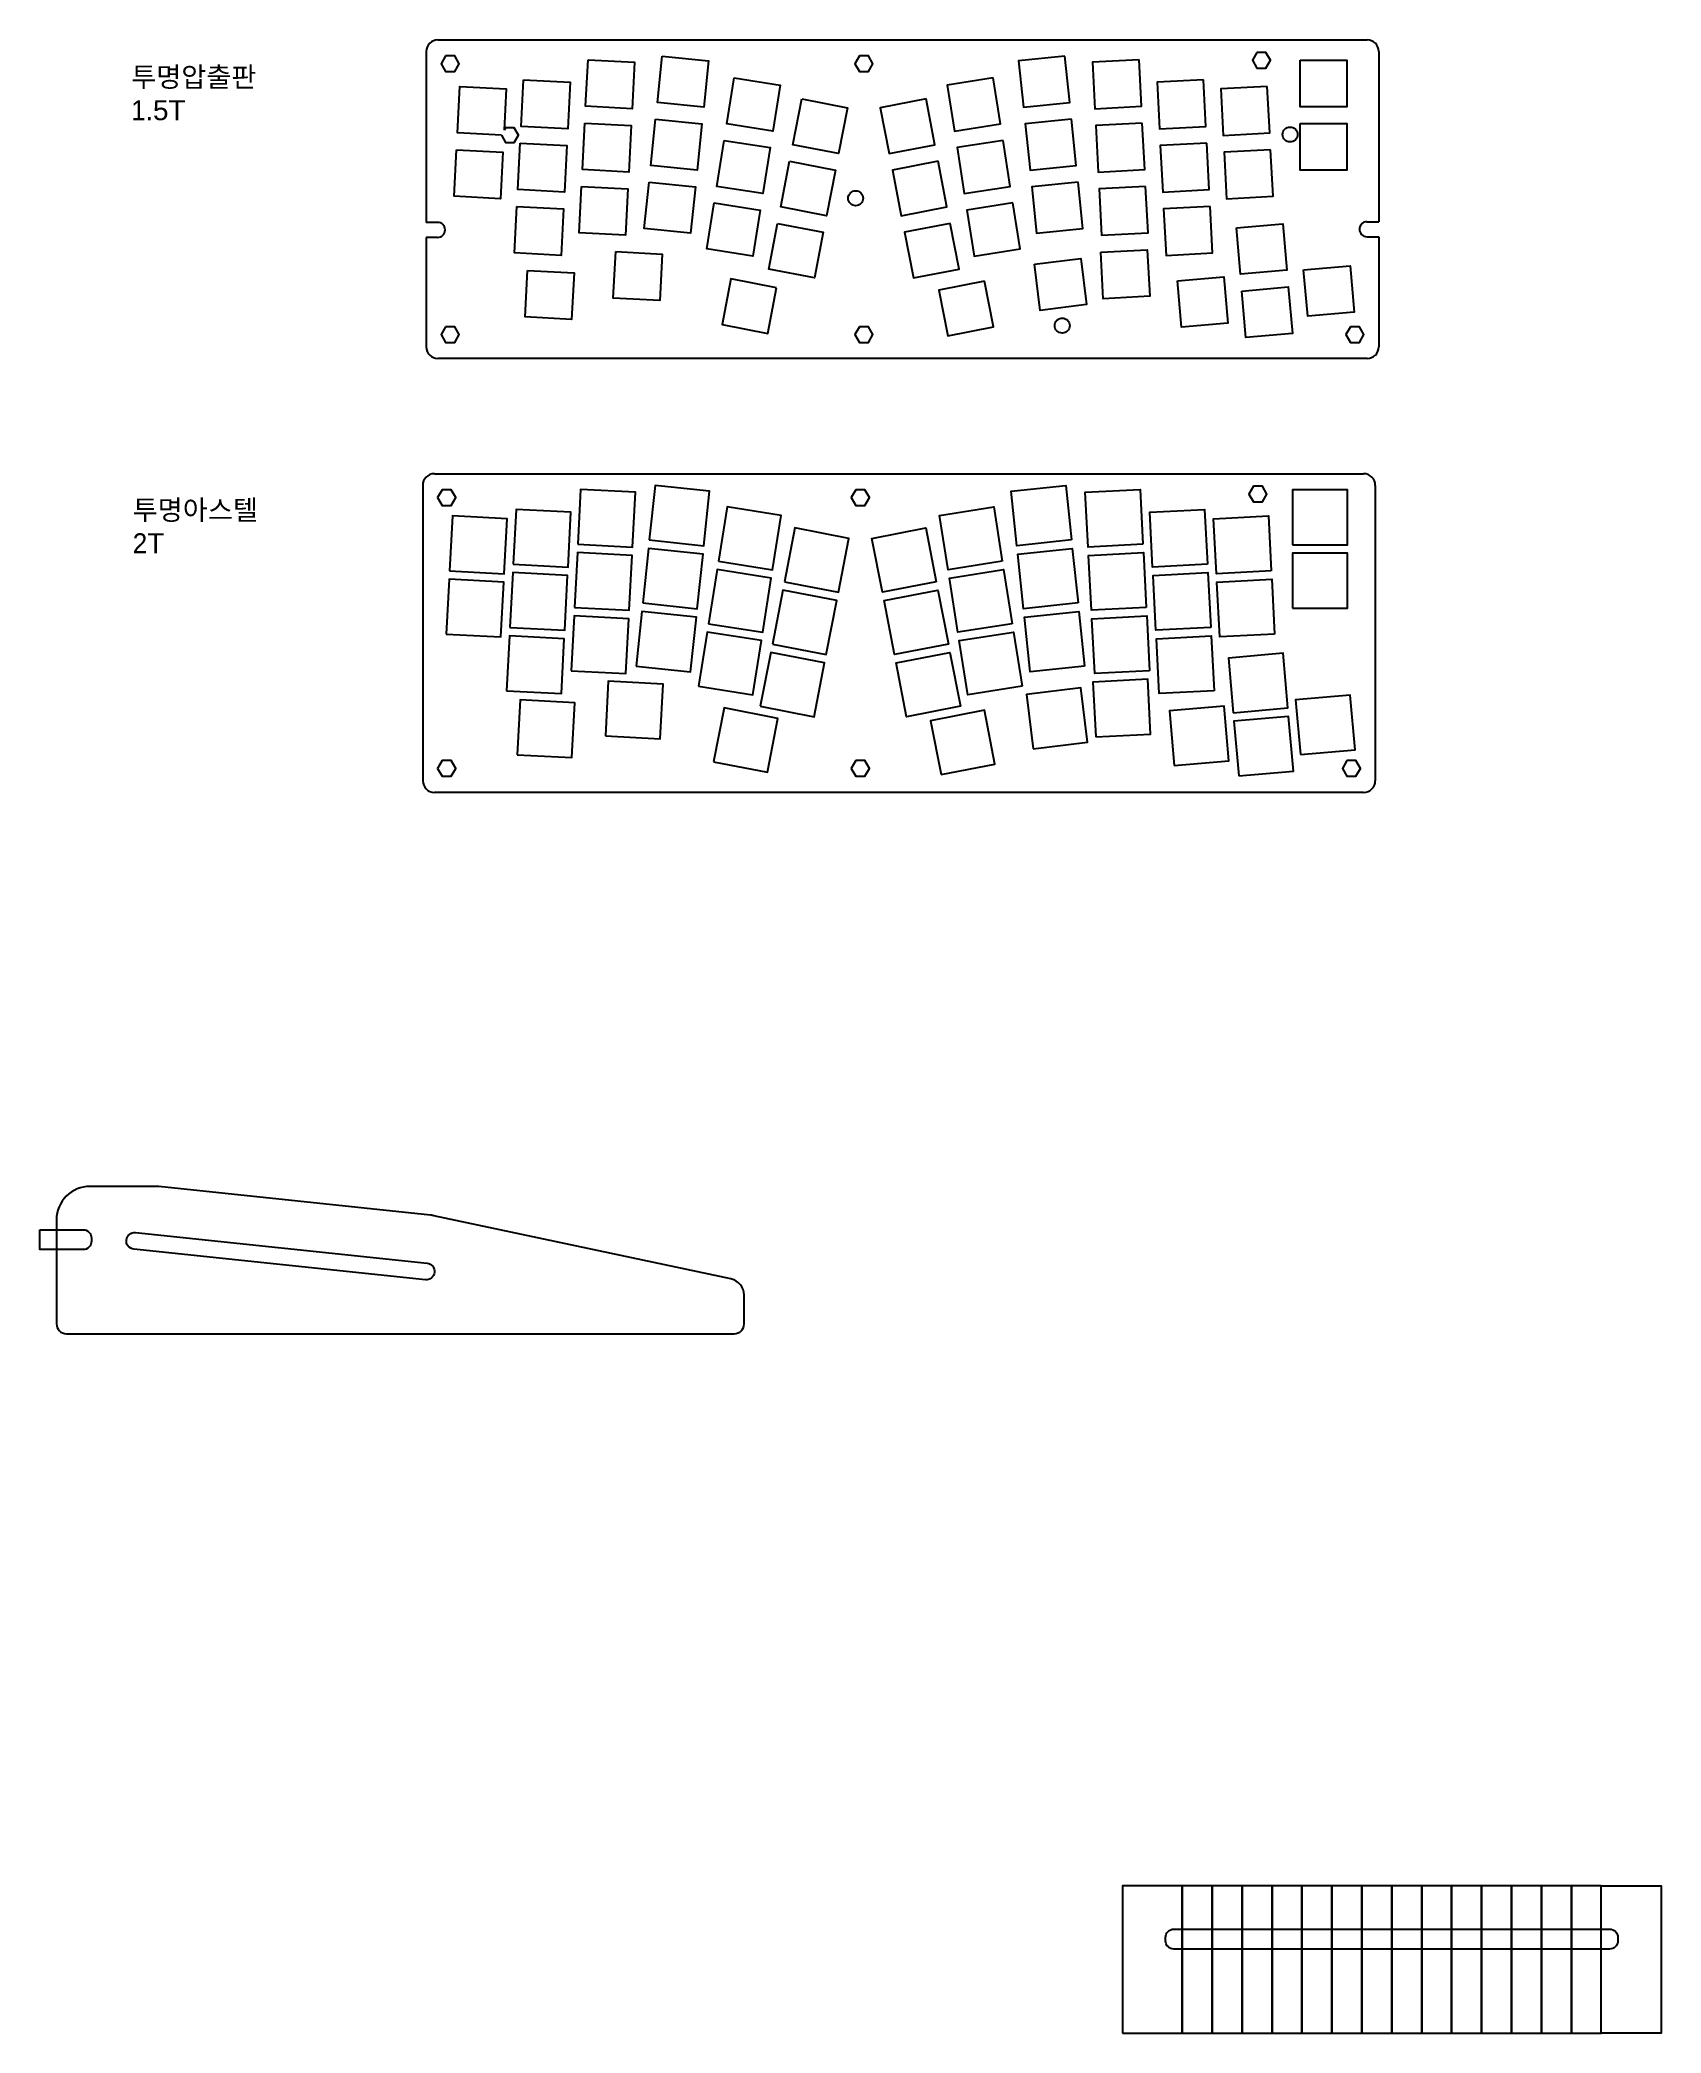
# Model space of a CAD drawing. Header units: millimetres. Extents: x -99 to 1618, y -618 to 242.
# Drawn here: x -99 to 389, y -357 to 242 of the extents above; entities that cross this region are included whole.
import ezdxf

# ---------------------------------------------------------------- set-up
doc = ezdxf.new("R2010")
doc.units = ezdxf.units.MM
doc.styles.get("Standard").update_dxf_attribs({"font": 'arial.ttf'})

msp = doc.modelspace()

# ---------------------------------------------------------------- texts
at = {"color": 9, "true_color": 0xafd9aa, "char_height": 6, "width": 72.37166, "attachment_point": 1}
for s, insert in [('{\\fGulim|b0|i0|c129|p50;투명압출판\\P1.}5T', (-71.325, 234.074)), ('{\\fGulim|b0|i0|c129|p50;투명아스텔\\P2}T', (-70.866, 103.882))]:
    msp.add_mtext(s, dxfattribs=dict(at, insert=insert))

# ---------------------------------------------------------------- linework, layer by layer
at = {"color": 141, "true_color": 0xadddf7}
for p, q in [((20.899, 242.222), (300.299, 242.222)), ((17.399, 238.722), (17.399, 187.352)), ((303.799, 238.722), (303.799, 187.552)), ((20.779, 187.352), (17.399, 187.352)), ((300.219, 187.552), (303.799, 187.552)), ((17.399, 182.852), (17.399, 149.922)), ((20.779, 182.852), (17.399, 182.852)), ((300.219, 183.052), (303.799, 183.052)), ((303.799, 183.052), (303.799, 149.922)), ((300.299, 146.422), (20.899, 146.422))]:
    msp.add_line(p, q, dxfattribs=at)
at = {"color": 9, "true_color": 0xafd9aa}
for p, q in [((16.343, 108.28), (16.343, 19.48)), ((19.843, 111.78), (299.243, 111.78)), ((302.743, 108.28), (302.743, 19.48)), ((299.243, 15.98), (19.843, 15.98))]:
    msp.add_line(p, q, dxfattribs=at)
at = {"color": 141, "true_color": 0xadddf7}
for points in [[(20.899, 242.222, 0.4142136), (17.399, 238.722)], [(303.799, 238.722, 0.4142136), (300.299, 242.222)], [(300.299, 146.422, 0.4142136), (303.799, 149.922)]]:
    msp.add_lwpolyline(points, format="xyb", dxfattribs=at)
for points in [[(23.227, 237.39), (21.867, 235.035), (23.227, 232.679), (25.947, 232.679), (27.307, 235.035), (25.947, 237.39)], [(66.055, 236.22), (80.035, 235.487), (79.303, 221.507), (65.322, 222.24), (66.055, 236.22)], [(88.356, 237.347), (102.279, 235.883), (100.816, 221.961), (86.893, 223.424), (88.356, 237.347)], [(147.613, 237.39), (146.253, 235.035), (147.613, 232.679), (150.333, 232.679), (151.693, 235.035), (150.333, 237.39)], [(209.396, 237.347), (195.474, 235.883), (196.937, 221.961), (210.86, 223.424), (209.396, 237.347)], [(231.697, 236.22), (217.717, 235.487), (218.45, 221.507), (232.43, 222.24), (231.697, 236.22)], [(267.152, 238.452), (265.792, 236.097), (267.152, 233.741), (269.872, 233.741), (271.232, 236.097), (269.872, 238.452)], [(280.174, 236.097), (294.174, 236.097), (294.174, 222.098), (280.174, 222.098), (280.174, 236.097)], [(46.664, 230.204), (60.644, 229.471), (59.911, 215.491), (45.931, 216.224), (46.664, 230.204)], [(109.925, 230.826), (123.753, 228.636), (121.563, 214.809), (107.736, 216.999), (109.925, 230.826)], [(187.827, 230.826), (174, 228.636), (176.19, 214.809), (190.017, 216.999), (187.827, 230.826)], [(251.089, 230.204), (237.108, 229.471), (237.841, 215.491), (251.821, 216.224), (251.089, 230.204)], [(270.27, 228.205), (256.289, 227.472), (257.022, 213.492), (271.002, 214.225), (270.27, 228.205)], [(130.292, 224.45), (144.034, 221.779), (141.363, 208.037), (127.62, 210.708), (130.292, 224.45)], [(167.655, 224.45), (153.913, 221.779), (156.584, 208.037), (170.326, 210.708), (167.655, 224.45)], [(65.058, 217.196), (79.038, 216.463), (78.306, 202.483), (64.325, 203.215), (65.058, 217.196)], [(86.365, 218.401), (100.288, 216.937), (98.824, 203.015), (84.901, 204.478), (86.365, 218.401)], [(211.388, 218.401), (197.465, 216.937), (198.928, 203.015), (212.851, 204.478), (211.388, 218.401)], [(232.694, 217.196), (218.714, 216.463), (219.447, 202.483), (233.427, 203.215), (232.694, 217.196)], [(280.174, 217.047), (294.174, 217.047), (294.174, 203.048), (280.174, 203.048), (280.174, 217.047)], [(45.667, 211.18), (59.647, 210.447), (58.914, 196.467), (44.934, 197.2), (45.667, 211.18)], [(106.945, 212.01), (120.773, 209.82), (118.583, 195.993), (104.755, 198.183), (106.945, 212.01)], [(190.807, 212.01), (176.98, 209.82), (179.17, 195.993), (192.997, 198.183), (190.807, 212.01)], [(252.086, 211.18), (238.105, 210.447), (238.838, 196.467), (252.818, 197.2), (252.086, 211.18)], [(26.486, 209.181), (40.466, 208.448), (39.733, 194.468), (25.753, 195.201), (26.486, 209.181)], [(126.657, 205.75), (140.399, 203.079), (137.728, 189.337), (123.986, 192.008), (126.657, 205.75)], [(171.29, 205.75), (157.548, 203.079), (160.219, 189.337), (173.961, 192.008), (171.29, 205.75)], [(271.267, 209.181), (257.286, 208.448), (258.019, 194.468), (271.999, 195.201), (271.267, 209.181)], [(64.061, 198.171), (78.041, 197.439), (77.309, 183.459), (63.328, 184.191), (64.061, 198.171)], [(84.373, 199.455), (98.296, 197.992), (96.833, 184.069), (82.91, 185.532), (84.373, 199.455)], [(213.379, 199.455), (199.456, 197.992), (200.919, 184.069), (214.842, 185.532), (213.379, 199.455)], [(233.691, 198.171), (219.711, 197.439), (220.444, 183.459), (234.424, 184.191), (233.691, 198.171)], [(44.67, 192.156), (58.65, 191.423), (57.917, 177.443), (43.937, 178.176), (44.67, 192.156)], [(103.965, 193.195), (117.792, 191.005), (115.602, 177.178), (101.775, 179.368), (103.965, 193.195)], [(193.787, 193.195), (179.96, 191.005), (182.15, 177.178), (195.977, 179.368), (193.787, 193.195)], [(253.083, 192.156), (239.102, 191.423), (239.835, 177.443), (253.815, 178.176), (253.083, 192.156)], [(123.022, 187.05), (136.764, 184.378), (134.093, 170.636), (120.351, 173.308), (123.022, 187.05)], [(174.925, 187.05), (161.183, 184.378), (163.854, 170.636), (177.596, 173.308), (174.925, 187.05)], [(260.974, 185.682), (274.92, 186.902), (276.141, 172.956), (262.194, 171.736), (260.974, 185.682)], [(74.367, 178.556), (88.348, 177.823), (87.615, 163.843), (73.635, 164.576), (74.367, 178.556)], [(200.292, 174.803), (214.187, 176.509), (215.893, 162.614), (201.998, 160.908), (200.292, 174.803)], [(220.2, 178.388), (234.18, 179.121), (234.913, 165.141), (220.933, 164.408), (220.2, 178.388)], [(281.197, 173.108), (295.143, 174.328), (296.363, 160.382), (282.417, 159.162), (281.197, 173.108)], [(47.836, 172.913), (61.816, 172.181), (61.084, 158.201), (47.103, 158.933), (47.836, 172.913)], [(122.733, 167.7), (108.99, 170.371), (106.319, 156.629), (120.062, 153.958), (122.733, 167.7)], [(185.277, 169.655), (171.535, 166.984), (174.206, 153.242), (187.948, 155.913), (185.277, 169.655)], [(243.242, 169.787), (257.188, 171.007), (258.408, 157.061), (244.462, 155.841), (243.242, 169.787)], [(262.635, 166.704), (276.581, 167.925), (277.801, 153.978), (263.855, 152.758), (262.635, 166.704)], [(23.227, 155.965), (21.867, 153.61), (23.227, 151.254), (25.947, 151.254), (27.307, 153.61), (25.947, 155.965)], [(147.613, 155.965), (146.253, 153.61), (147.613, 151.254), (150.333, 151.254), (151.693, 153.61), (150.333, 155.965)], [(295.252, 155.965), (293.892, 153.61), (295.252, 151.254), (297.972, 151.254), (299.332, 153.61), (297.972, 155.965)]]:
    msp.add_lwpolyline(points, close=True, dxfattribs=at)
for points in [[(39.974, 213.532), (26.75, 214.225), (27.483, 228.205), (41.463, 227.472), (40.813, 215.065)], [(39.974, 213.532), (41.25, 211.322), (43.848, 211.322), (45.147, 213.572), (43.848, 215.822), (41.25, 215.822), (40.813, 215.065)]]:
    msp.add_lwpolyline(points, dxfattribs=at)
at = {"color": 9, "true_color": 0xafd9aa}
for points in [[(19.843, 111.78, 0.4142136), (16.343, 108.28)], [(302.743, 108.28, 0.4142136), (299.243, 111.78)], [(299.243, 15.98, 0.4142136), (302.743, 19.48)]]:
    msp.add_lwpolyline(points, format="xyb", dxfattribs=at)
for points in [[(84.462, 91.869), (100.872, 90.145), (102.596, 106.554), (86.187, 108.279)], [(211.372, 91.869), (194.962, 90.145), (193.237, 106.554), (209.647, 108.279)], [(266.096, 108.011), (264.736, 105.655), (266.096, 103.299), (268.816, 103.299), (270.176, 105.655), (268.816, 108.011)], [(22.17, 106.948), (20.81, 104.593), (22.17, 102.237), (24.89, 102.237), (26.25, 104.593), (24.89, 106.948)], [(62.952, 90.614), (79.429, 89.751), (80.293, 106.228), (63.815, 107.092)], [(146.557, 106.948), (145.197, 104.593), (146.557, 102.237), (149.277, 102.237), (150.637, 104.593), (149.277, 106.948)], [(232.882, 90.614), (216.404, 89.751), (215.541, 106.228), (232.018, 107.092)], [(277.868, 90.405), (294.368, 90.405), (294.368, 106.905), (277.868, 106.905)], [(24.38, 82.6), (40.857, 81.736), (41.72, 98.214), (25.243, 99.077)], [(43.56, 84.599), (60.038, 83.735), (60.901, 100.212), (44.424, 101.076)], [(105.248, 85.518), (121.545, 82.937), (124.126, 99.234), (107.83, 101.815)], [(190.585, 85.518), (174.288, 82.937), (171.707, 99.234), (188.004, 101.815)], [(252.273, 84.599), (235.796, 83.735), (234.932, 100.212), (251.41, 101.076)], [(271.454, 82.6), (254.977, 81.736), (254.113, 98.214), (270.591, 99.077)], [(125.098, 79.277), (141.295, 76.129), (144.443, 92.326), (128.246, 95.474)], [(170.736, 79.277), (154.539, 76.129), (151.39, 92.326), (167.587, 95.474)], [(61.955, 71.59), (78.432, 70.727), (79.296, 87.204), (62.818, 88.068)], [(82.471, 72.924), (98.88, 71.199), (100.605, 87.608), (84.195, 89.333)], [(213.363, 72.924), (196.953, 71.199), (195.229, 87.608), (211.638, 89.333)], [(233.879, 71.59), (217.401, 70.727), (216.538, 87.204), (233.015, 88.068)], [(277.868, 71.355), (294.368, 71.355), (294.368, 87.855), (277.868, 87.855)], [(23.383, 63.576), (39.86, 62.712), (40.723, 79.19), (24.246, 80.053)], [(42.563, 65.575), (59.041, 64.711), (59.904, 81.188), (43.427, 82.052)], [(102.268, 66.702), (118.565, 64.121), (121.146, 80.418), (104.85, 82.999)], [(193.565, 66.702), (177.268, 64.121), (174.687, 80.418), (190.984, 82.999)], [(253.27, 65.575), (236.793, 64.711), (235.929, 81.188), (252.407, 82.052)], [(272.451, 63.576), (255.974, 62.712), (255.11, 79.19), (271.588, 80.053)], [(121.463, 60.577), (137.66, 57.429), (140.808, 73.626), (124.611, 76.774)], [(174.371, 60.577), (158.174, 57.429), (155.025, 73.626), (171.222, 76.774)], [(60.958, 52.566), (77.435, 51.703), (78.299, 68.18), (61.821, 69.044)], [(80.479, 53.978), (96.889, 52.253), (98.614, 68.663), (82.204, 70.387)], [(215.354, 53.978), (198.945, 52.253), (197.22, 68.663), (213.629, 70.387)], [(234.876, 52.566), (218.398, 51.703), (217.535, 68.18), (234.012, 69.044)], [(41.566, 46.55), (58.044, 45.687), (58.907, 62.164), (42.43, 63.028)], [(99.288, 47.887), (115.585, 45.305), (118.166, 61.602), (101.869, 64.183)], [(196.545, 47.887), (180.249, 45.305), (177.667, 61.602), (193.964, 64.183)], [(254.267, 46.55), (237.79, 45.687), (236.926, 62.164), (253.404, 63.028)], [(117.828, 41.877), (134.025, 38.729), (137.173, 54.925), (120.976, 58.074)], [(178.005, 41.877), (161.809, 38.729), (158.66, 54.925), (174.857, 58.074)], [(260.001, 39.939), (276.438, 41.378), (275, 57.815), (258.563, 56.377)], [(71.264, 32.951), (87.742, 32.087), (88.605, 48.565), (72.128, 49.428)], [(218.693, 32.652), (235.17, 33.516), (234.307, 49.993), (217.83, 49.13)], [(44.733, 27.308), (61.21, 26.445), (62.074, 42.922), (45.596, 43.786)], [(199.853, 29.073), (216.23, 31.083), (214.219, 47.461), (197.842, 45.45)], [(280.224, 27.365), (296.661, 28.803), (295.223, 45.241), (278.786, 43.802)], [(103.797, 25.199), (119.994, 22.05), (123.142, 38.247), (106.945, 41.395)], [(172.161, 21.334), (188.357, 24.483), (185.209, 40.679), (169.012, 37.531)], [(242.269, 24.045), (258.706, 25.483), (257.268, 41.92), (240.831, 40.482)], [(261.662, 20.962), (278.099, 22.4), (276.661, 38.837), (260.223, 37.399)], [(22.17, 25.523), (20.81, 23.168), (22.17, 20.812), (24.89, 20.812), (26.25, 23.168), (24.89, 25.523)], [(146.557, 25.523), (145.197, 23.168), (146.557, 20.812), (149.277, 20.812), (150.637, 23.168), (149.277, 25.523)], [(294.195, 25.523), (292.835, 23.168), (294.195, 20.812), (296.915, 20.812), (298.275, 23.168), (296.915, 25.523)]]:
    msp.add_lwpolyline(points, close=True, dxfattribs=at)
at = {"color": 113}
msp.add_lwpolyline([(-93.786, -112.484), (-93.786, -143.754, 0.4142136), (-90.786, -146.754), (109.971, -146.754, 0.4142136), (112.971, -143.754), (112.971, -135.167, 0.3541186), (109.011, -130.276), (19.663, -111.285, 0.0261859), (18.629, -111.121), (-63.022, -102.539, 0.0261859), (-64.068, -102.484), (-83.786, -102.484, 0.4142136)], format="xyb", close=True, dxfattribs=at)
at = {"color": 32, "true_color": 0xcd6928}
for points in [[(-98.786, -115.484), (-85.786, -115.484, -0.4142136), (-83.286, -117.984), (-83.286, -118.984, -0.4142136), (-85.786, -121.484), (-98.786, -121.484)], [(17.115, -130.541), (-70.551, -121.327, -0.4142136), (-72.776, -118.579), (-72.776, -118.579, -0.4142136), (-70.029, -116.354), (17.638, -125.568, -0.4142136), (19.863, -128.316), (19.863, -128.316, -0.4142136)], [(242.186, -325.766), (373.186, -325.766, -0.4142136), (375.686, -328.266), (375.686, -329.266, -0.4142136), (373.186, -331.766), (242.186, -331.766, -0.4142136), (239.686, -329.266), (239.686, -328.266, -0.4142136)]]:
    msp.add_lwpolyline(points, format="xyb", close=True, dxfattribs=at)
at = {"color": 113}
for points in [[(226.686, -357.035), (244.686, -357.035), (244.686, -312.766), (226.686, -312.766)], [(244.686, -357.035), (253.686, -357.035), (253.686, -312.766), (244.686, -312.766)], [(253.686, -357.035), (262.686, -357.035), (262.686, -312.766), (253.686, -312.766)], [(262.686, -357.035), (271.686, -357.035), (271.686, -312.766), (262.686, -312.766)], [(271.686, -357.035), (280.686, -357.035), (280.686, -312.766), (271.686, -312.766)], [(280.686, -357.035), (289.686, -357.035), (289.686, -312.766), (280.686, -312.766)], [(289.686, -357.035), (298.686, -357.035), (298.686, -312.766), (289.686, -312.766)], [(298.686, -357.035), (307.686, -357.035), (307.686, -312.766), (298.686, -312.766)], [(307.686, -357.035), (316.686, -357.035), (316.686, -312.766), (307.686, -312.766)], [(316.686, -357.035), (325.686, -357.035), (325.686, -312.766), (316.686, -312.766)], [(325.686, -357.035), (334.686, -357.035), (334.686, -312.766), (325.686, -312.766)], [(334.686, -357.035), (343.686, -357.035), (343.686, -312.766), (334.686, -312.766)], [(343.686, -357.035), (352.686, -357.035), (352.686, -312.766), (343.686, -312.766)], [(352.686, -357.035), (361.686, -357.035), (361.686, -312.766), (352.686, -312.766)], [(361.686, -357.035), (370.686, -357.035), (370.686, -312.766), (361.686, -312.766)], [(370.686, -312.766), (388.686, -312.766), (388.686, -357.035), (370.686, -357.035)]]:
    msp.add_lwpolyline(points, close=True, dxfattribs=at)
at = {"color": 141, "true_color": 0xadddf7}
for centre in [(277.119, 213.772), (146.499, 194.612), (208.599, 156.322)]:
    msp.add_circle(centre, 2.25, dxfattribs=at)
for centre, radius, start, end in [((20.779, 185.102), 2.25, 270, 90), ((300.219, 185.302), 2.25, 90, 270), ((20.899, 149.922), 3.5, 180, 270)]:
    msp.add_arc(centre, radius, start, end, dxfattribs=at)
at = {"color": 9, "true_color": 0xafd9aa}
msp.add_arc((19.843, 19.48), 3.5, 180, 270, dxfattribs=at)

msp.set_redraw_order([(e.dxf.handle, doc.entitydb.next_handle()) for e in msp.query("TEXT MTEXT ATTDEF DIMENSION ARC_DIMENSION")])  # texts and dimensions are drawn at this point

doc.saveas('drawing.dxf')
